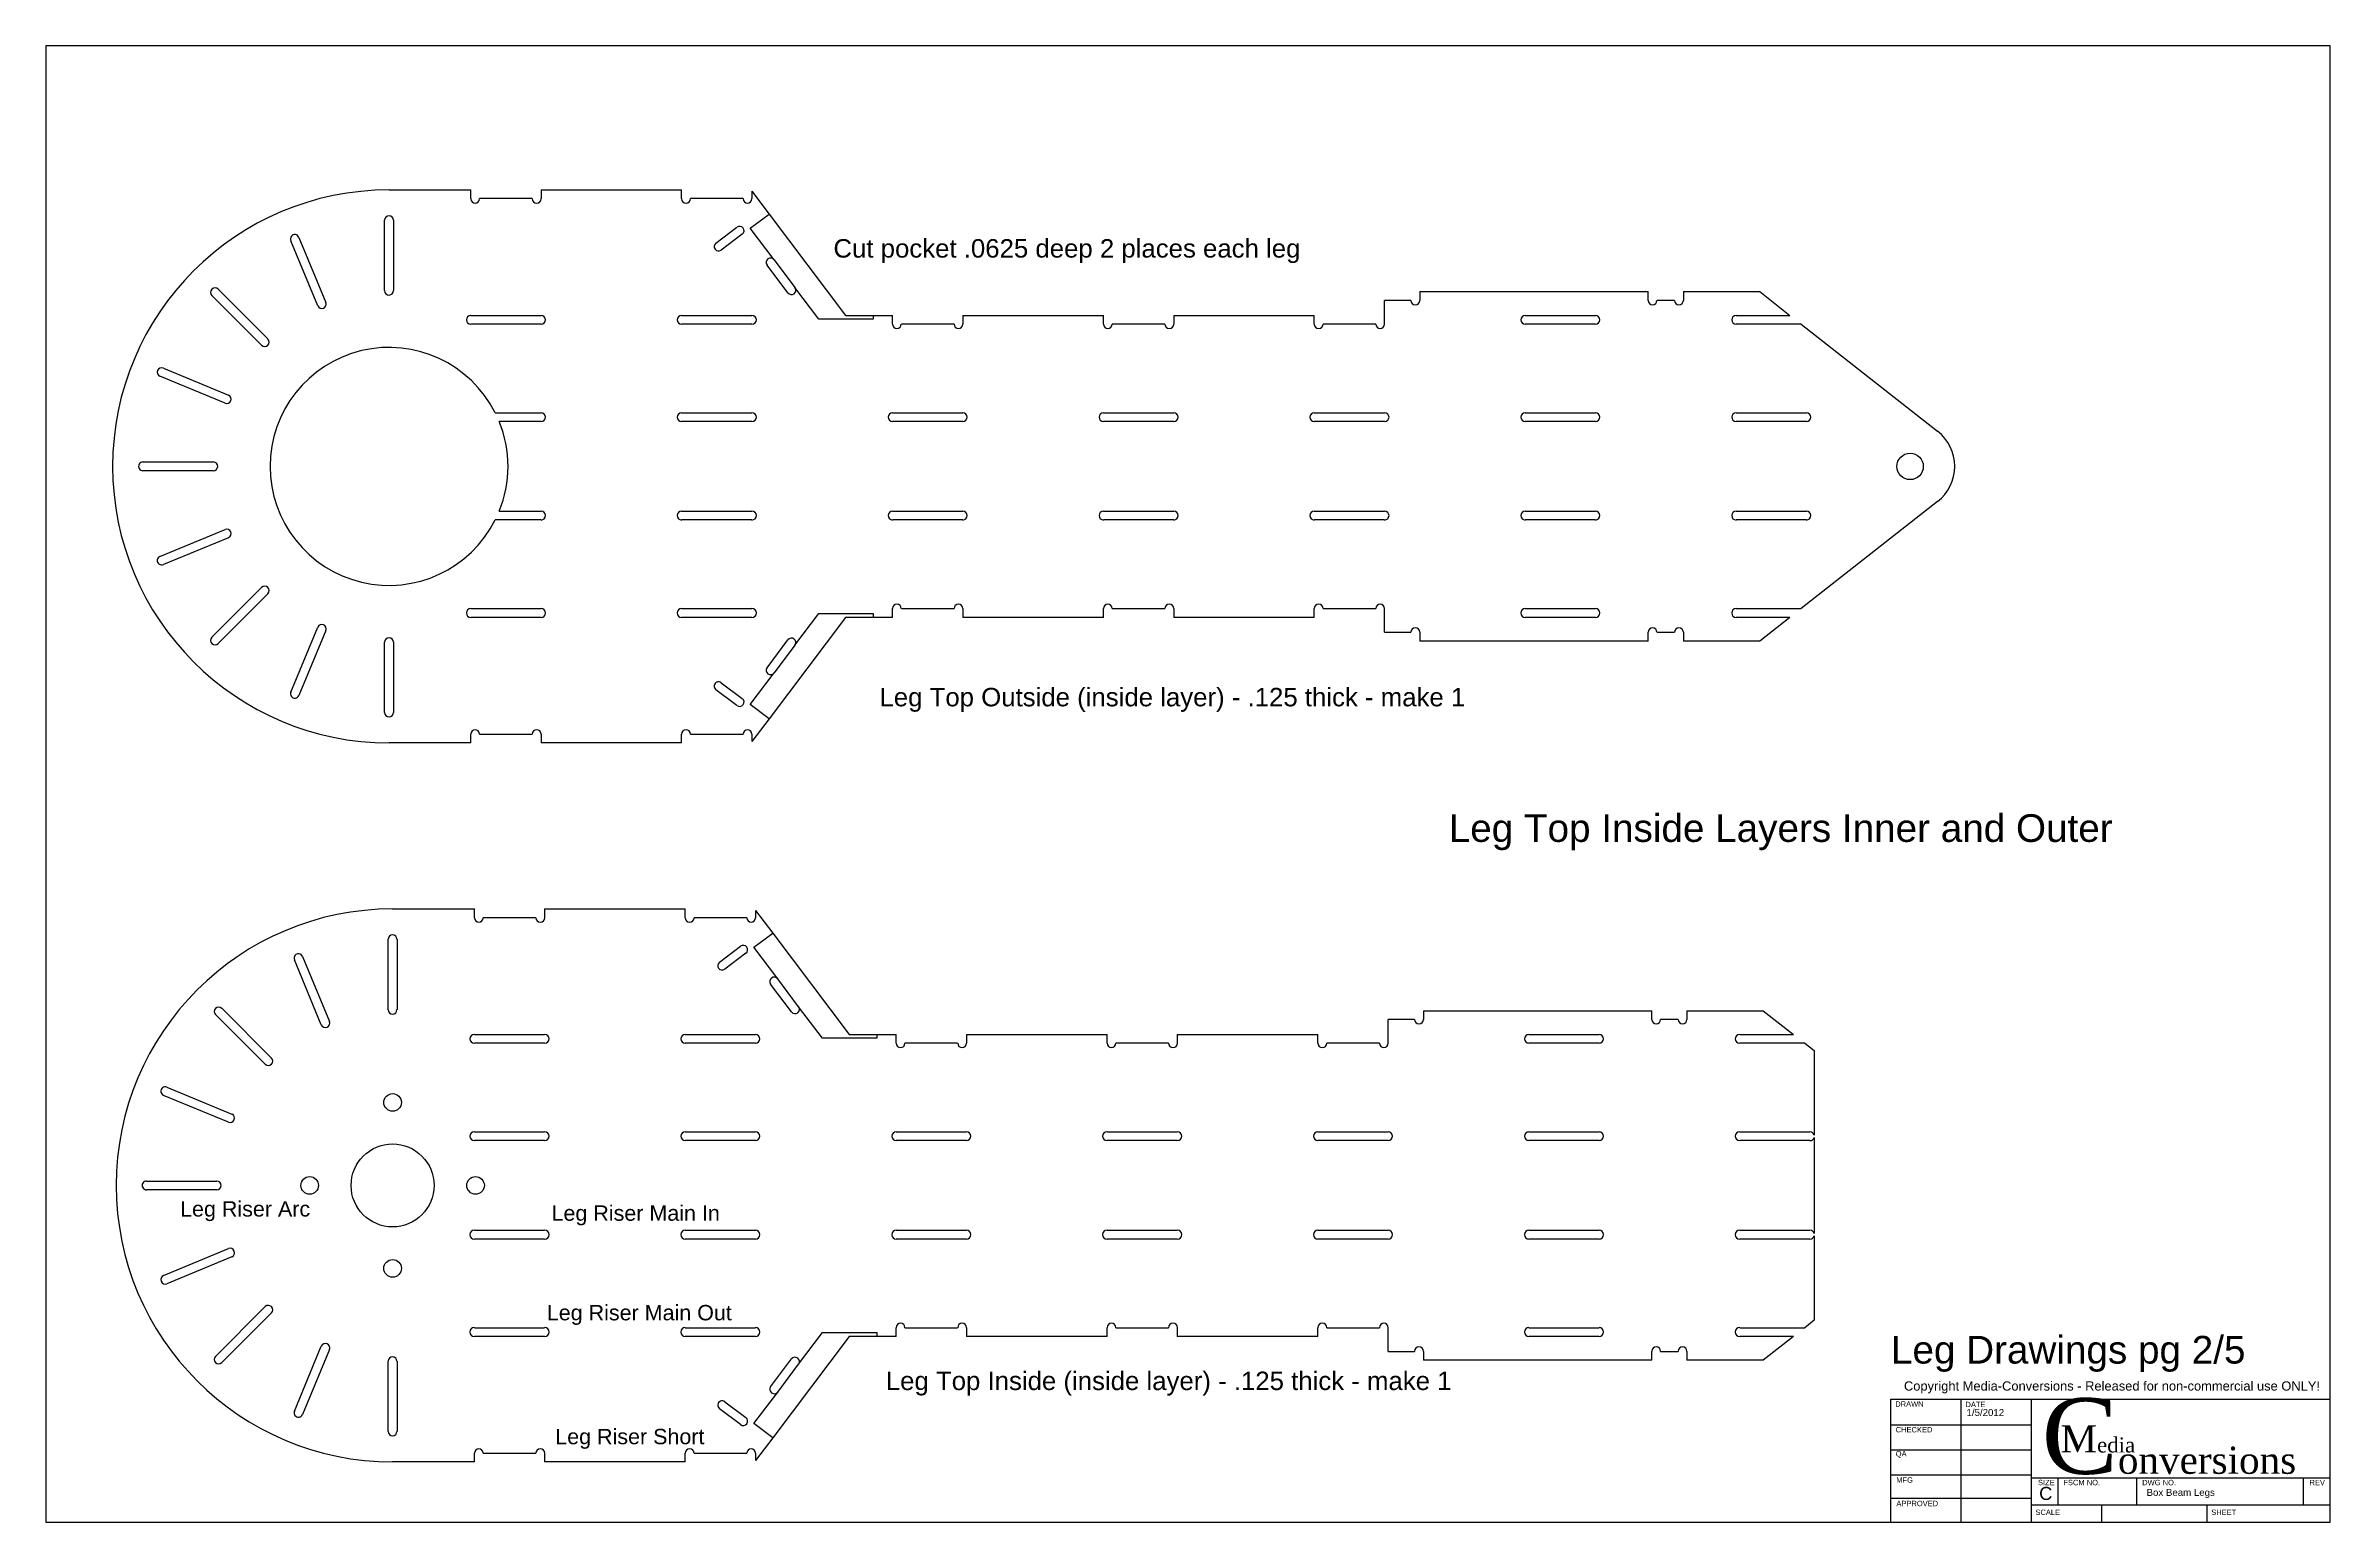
# Model space of a CAD drawing. Extents: x 0 to 32.5, y 0 to 21.
import ezdxf

# ---------------------------------------------------------------- set-up
doc = ezdxf.new("R2010")
doc.units = 0
doc.header["$MEASUREMENT"] = 0
doc.layers.add('CONTINUOUS', color=7, linetype='CONTINUOUS')
doc.layers.add('VISIBLE', color=7, linetype='CONTINUOUS')

# ---------------------------------------------------------------- blocks, each defined once
blk = doc.blocks.new('BLOCK0')
at = {"layer": 'CONTINUOUS'}
for p, q in [((32.5, 21), (0, 21)), ((0, 21), (0, 0)), ((32.5, 0), (32.5, 21)), ((32.5, 20.5), (32.5, 20.875)), ((26.25, 1.75), (32.5, 1.75)), ((26.25, 0), (26.25, 1.75)), ((27.246, 1.75), (27.246, 0)), ((28.25, 0), (28.25, 1.75)), ((32.5, 0), (32.5, 1.75)), ((26.25, 1.388), (28.25, 1.388)), ((26.25, 1.031), (28.25, 1.031)), ((26.25, 0.675), (28.25, 0.675)), ((26.25, 0.344), (28.25, 0.344)), ((28.25, 0.63), (32.5, 0.63)), ((28.63, 0.25), (28.63, 0.63)), ((29.75, 0.25), (29.75, 0.63)), ((32.12, 0.25), (32.12, 0.63)), ((32.5, 0.125), (32.5, 0.5)), ((0, 0), (32.5, 0)), ((28.25, 0.25), (32.5, 0.25)), ((29.25, 0), (29.25, 0.25)), ((30.75, 0), (30.75, 0.25))]:
    blk.add_line(p, q, dxfattribs=at)
at = {"layer": 'CONTINUOUS', "attachment_point": 4}
for s, insert, char_height in [('{\\fArial|b0|i0|c0|p0;\\C1;Copyright Media-Conversions - Released for non-commercial use ONLY!}{\\fMS Shell Dlg|b0|i0|c0|p0;\\C7;\\H0.75x;}', (26.435, 1.919), 0.13121), ('{\\fArial|b0|i0|c0|p0;\\C7;DRAWN}{\\fArial|b0|i0|c0|p0;\\C7;}', (26.311, 1.682), 0.07654), ('{\\fArial|b0|i0|c0|p0;\\C7;DRAWN}{\\fArial|b0|i0|c0|p0;\\C7;}', (26.311, 1.682), 0.07654), ('{\\fArial|b0|i0|c0|p0;\\C7;DATE}{\\fArial|b0|i0|c0|p0;\\C7;}', (27.31, 1.676), 0.07654), ('{\\fArial|b0|i0|c0|p0;\\C7;DATE}{\\fArial|b0|i0|c0|p0;\\C7;}', (27.31, 1.676), 0.07654), ('{\\fTimes New Roman|b0|i0|c0|p0;\\C7;C}{\\fTimes New Roman|b0|i0|c0|p0;\\C7;\\H0.36x;onversions}{\\fMS Shell Dlg|b0|i0|c0|p0;\\C7;\\H0.09x;}', (28.394, 1.22), 1.076315), ('{\\fArial|b0|i0|c0|p0;\\C7;CHECKED}{\\fArial|b0|i0|c0|p0;\\C7;}', (26.317, 1.316), 0.07654), ('{\\fArial|b0|i0|c0|p0;\\C7;CHECKED}{\\fArial|b0|i0|c0|p0;\\C7;}', (26.317, 1.316), 0.07654), ('{\\fArial|b0|i0|c0|p0;\\C7;1/5/2012}{\\fArial|b0|i0|c0|p0;\\C7;}', (27.325, 1.561), 0.09841), ('{\\fTimes New Roman|b0|i0|c0|p0;\\C7;M}{\\fTimes New Roman|b0|i0|c0|p0;\\C7;\\H0.5555556x;edia}{\\fMS Shell Dlg|b0|i0|c0|p0;\\C7;\\H0.25x;}', (28.662, 1.185), 0.387473), ('{\\fArial|b0|i0|c0|p0;\\C7;QA}{\\fArial|b0|i0|c0|p0;\\C7;}', (26.318, 0.964), 0.07654), ('{\\fArial|b0|i0|c0|p0;\\C7;QA}{\\fArial|b0|i0|c0|p0;\\C7;}', (26.318, 0.964), 0.07654), ('{\\fArial|b0|i0|c0|p0;\\C7;MFG}{\\fArial|b0|i0|c0|p0;\\C7;}', (26.325, 0.601), 0.07654), ('{\\fArial|b0|i0|c0|p0;\\C7;MFG}{\\fArial|b0|i0|c0|p0;\\C7;}', (26.325, 0.601), 0.07654), ('{\\fArial|b0|i0|c0|p0;\\C7;SIZE}{\\fArial|b0|i0|c0|p0;\\C7;}', (28.341, 0.565), 0.07654), ('{\\fArial|b0|i0|c0|p0;\\C7;SIZE}{\\fArial|b0|i0|c0|p0;\\C7;}', (28.341, 0.565), 0.07654), ('{\\fArial|b0|i0|c0|p0;\\C7;C}{\\fArial|b0|i0|c0|p0;\\C7;}', (28.358, 0.409), 0.18588), ('{\\fArial|b0|i0|c0|p0;\\C7;C}{\\fArial|b0|i0|c0|p0;\\C7;}', (28.358, 0.409), 0.18588), ('{\\fArial|b0|i0|c0|p0;\\C7;FSCM NO.}{\\fArial|b0|i0|c0|p0;\\C7;}', (28.702, 0.565), 0.07654), ('{\\fArial|b0|i0|c0|p0;\\C7;FSCM NO.}{\\fArial|b0|i0|c0|p0;\\C7;}', (28.702, 0.565), 0.07654), ('{\\fArial|b0|i0|c0|p0;\\C7;DWG NO.}{\\fArial|b0|i0|c0|p0;\\C7;}', (29.824, 0.565), 0.07654), ('{\\fArial|b0|i0|c0|p0;\\C7;DWG NO.}{\\fArial|b0|i0|c0|p0;\\C7;}', (29.824, 0.565), 0.07654), ('{\\fArial|b0|i0|c0|p0;\\C7;Box Beam Legs}{\\fArial|b0|i0|c0|p0;\\C7;}', (29.887, 0.41), 0.09841), ('{\\fArial|b0|i0|c0|p0;\\C7;REV}{\\fArial|b0|i0|c0|p0;\\C7;}', (32.204, 0.565), 0.07654), ('{\\fArial|b0|i0|c0|p0;\\C7;REV}{\\fArial|b0|i0|c0|p0;\\C7;}', (32.204, 0.565), 0.07654), ('{\\fArial|b0|i0|c0|p0;\\C7;APPROVED}{\\fArial|b0|i0|c0|p0;\\C7;}', (26.327, 0.267), 0.07654), ('{\\fArial|b0|i0|c0|p0;\\C7;APPROVED}{\\fArial|b0|i0|c0|p0;\\C7;}', (26.327, 0.267), 0.07654), ('{\\fArial|b0|i0|c0|p0;\\C7;SCALE}{\\fArial|b0|i0|c0|p0;\\C7;}', (28.305, 0.142), 0.07654), ('{\\fArial|b0|i0|c0|p0;\\C7;SCALE}{\\fArial|b0|i0|c0|p0;\\C7;}', (28.305, 0.142), 0.07654), ('{\\fArial|b0|i0|c0|p0;\\C7;SHEET}{\\fArial|b0|i0|c0|p0;\\C7;}', (30.806, 0.142), 0.07654), ('{\\fArial|b0|i0|c0|p0;\\C7;SHEET}{\\fArial|b0|i0|c0|p0;\\C7;}', (30.806, 0.142), 0.07654)]:
    blk.add_mtext(s, dxfattribs=dict(at, insert=insert, char_height=char_height))

msp = doc.modelspace()

# ---------------------------------------------------------------- linework, layer by layer
at = {"layer": 'VISIBLE'}
for p, q in [((4.884, 18.95), (6.047, 18.95)), ((6.047, 18.825), (6.047, 18.95)), ((7.047, 18.95), (7.047, 18.825)), ((7.047, 18.95), (9.047, 18.95)), ((9.047, 18.825), (9.047, 18.95)), ((10.047, 18.93), (10.047, 18.825)), ((10.047, 18.93), (10.291, 18.606)), ((6.922, 18.825), (6.172, 18.825)), ((9.922, 18.825), (9.172, 18.825)), ((10.023, 18.405), (10.291, 18.606)), ((10.291, 18.606), (11.377, 17.165)), ((3.87, 17.302), (3.487, 18.227)), ((3.602, 18.274), (3.985, 17.35)), ((4.821, 17.517), (4.821, 18.518)), ((4.946, 18.517), (4.946, 17.517)), ((9.535, 18.193), (9.834, 18.419)), ((9.909, 18.319), (9.61, 18.093)), ((10.361, 17.955), (10.023, 18.405)), ((10.559, 17.485), (10.262, 17.88)), ((10.361, 17.955), (10.659, 17.56)), ((10.998, 17.111), (10.659, 17.56)), ((3.072, 16.74), (2.365, 17.448)), ((2.453, 17.536), (3.161, 16.829)), ((19.047, 17.04), (19.047, 17.377)), ((19.422, 17.377), (19.047, 17.377)), ((19.547, 17.502), (19.547, 17.377)), ((19.547, 17.502), (22.797, 17.502)), ((22.797, 17.377), (22.797, 17.502)), ((23.172, 17.377), (22.922, 17.377)), ((23.297, 17.502), (24.383, 17.502)), ((23.297, 17.502), (23.297, 17.377)), ((24.383, 17.502), (24.813, 17.165)), ((6.047, 17.165), (7.047, 17.165)), ((7.047, 17.04), (6.047, 17.04)), ((9.047, 17.165), (10.047, 17.165)), ((10.047, 17.04), (9.047, 17.04)), ((11.772, 17.111), (10.998, 17.111)), ((11.377, 17.165), (11.772, 17.165)), ((11.772, 17.165), (12.047, 17.165)), ((11.772, 17.165), (11.772, 17.111)), ((12.047, 17.04), (12.047, 17.165)), ((12.922, 17.04), (12.172, 17.04)), ((13.047, 17.165), (15.047, 17.165)), ((13.047, 17.165), (13.047, 17.04)), ((15.047, 17.04), (15.047, 17.165)), ((15.922, 17.04), (15.172, 17.04)), ((16.047, 17.165), (16.047, 17.04)), ((16.047, 17.165), (18.047, 17.165)), ((18.047, 17.04), (18.047, 17.165)), ((18.922, 17.04), (18.172, 17.04)), ((21.047, 17.165), (22.047, 17.165)), ((22.047, 17.04), (21.047, 17.04)), ((24.047, 17.165), (24.813, 17.165)), ((24.973, 17.04), (24.047, 17.04)), ((24.973, 17.04), (26.914, 15.517)), ((2.551, 15.916), (1.626, 16.299)), ((1.674, 16.415), (2.599, 16.032)), ((6.395, 15.78), (7.047, 15.78)), ((7.047, 15.655), (6.452, 15.655)), ((9.047, 15.78), (10.047, 15.78)), ((10.047, 15.655), (9.047, 15.655)), ((12.047, 15.78), (13.047, 15.78)), ((13.047, 15.655), (12.047, 15.655)), ((15.047, 15.78), (16.047, 15.78)), ((16.047, 15.655), (15.047, 15.655)), ((18.047, 15.78), (19.047, 15.78)), ((19.047, 15.655), (18.047, 15.655)), ((21.047, 15.78), (22.047, 15.78)), ((22.047, 15.655), (21.047, 15.655)), ((24.047, 15.78), (25.047, 15.78)), ((25.047, 15.655), (24.047, 15.655)), ((1.384, 15.08), (2.384, 15.08)), ((2.384, 14.955), (1.384, 14.955)), ((6.452, 14.38), (7.047, 14.38)), ((9.047, 14.38), (10.047, 14.38)), ((12.047, 14.38), (13.047, 14.38)), ((15.047, 14.38), (16.047, 14.38)), ((18.047, 14.38), (19.047, 14.38)), ((21.047, 14.38), (22.047, 14.38)), ((24.047, 14.38), (25.047, 14.38)), ((26.914, 14.518), (24.973, 12.995)), ((1.626, 13.736), (2.551, 14.119)), ((2.599, 14.003), (1.674, 13.62)), ((7.047, 14.255), (6.395, 14.255)), ((10.047, 14.255), (9.047, 14.255)), ((13.047, 14.255), (12.047, 14.255)), ((16.047, 14.255), (15.047, 14.255)), ((19.047, 14.255), (18.047, 14.255)), ((22.047, 14.255), (21.047, 14.255)), ((25.047, 14.255), (24.047, 14.255)), ((2.365, 12.587), (3.072, 13.294)), ((3.161, 13.206), (2.453, 12.498)), ((3.487, 11.808), (3.87, 12.732)), ((3.985, 12.684), (3.602, 11.76)), ((6.047, 12.995), (7.047, 12.995)), ((7.047, 12.87), (6.047, 12.87)), ((9.047, 12.995), (10.047, 12.995)), ((10.047, 12.87), (9.047, 12.87)), ((11.377, 12.87), (10.291, 11.428)), ((10.659, 12.475), (10.998, 12.924)), ((10.998, 12.924), (11.772, 12.924)), ((11.772, 12.87), (11.377, 12.87)), ((11.772, 12.924), (11.772, 12.87)), ((12.047, 12.87), (11.772, 12.87)), ((12.047, 12.87), (12.047, 12.995)), ((12.172, 12.995), (12.922, 12.995)), ((13.047, 12.995), (13.047, 12.87)), ((15.047, 12.87), (13.047, 12.87)), ((15.047, 12.87), (15.047, 12.995)), ((15.172, 12.995), (15.922, 12.995)), ((16.047, 12.995), (16.047, 12.87)), ((18.047, 12.87), (16.047, 12.87)), ((18.047, 12.87), (18.047, 12.995)), ((18.172, 12.995), (18.922, 12.995)), ((19.047, 12.657), (19.047, 12.995)), ((21.047, 12.995), (22.047, 12.995)), ((22.047, 12.87), (21.047, 12.87)), ((24.047, 12.995), (24.973, 12.995)), ((24.813, 12.87), (24.047, 12.87)), ((24.813, 12.87), (24.383, 12.532)), ((4.821, 11.517), (4.821, 12.518)), ((4.946, 12.517), (4.946, 11.517)), ((10.262, 12.154), (10.559, 12.55)), ((10.659, 12.475), (10.361, 12.079)), ((19.047, 12.657), (19.422, 12.657)), ((19.547, 12.657), (19.547, 12.532)), ((22.797, 12.532), (19.547, 12.532)), ((22.797, 12.532), (22.797, 12.657)), ((22.922, 12.657), (23.172, 12.657)), ((23.297, 12.657), (23.297, 12.532)), ((24.383, 12.532), (23.297, 12.532)), ((10.023, 11.63), (10.361, 12.079)), ((9.834, 11.616), (9.535, 11.841)), ((9.61, 11.941), (9.909, 11.716)), ((10.291, 11.428), (10.023, 11.63)), ((10.291, 11.428), (10.047, 11.105)), ((6.047, 11.085), (4.884, 11.085)), ((6.047, 11.085), (6.047, 11.21)), ((6.172, 11.21), (6.922, 11.21)), ((7.047, 11.21), (7.047, 11.085)), ((9.047, 11.085), (7.047, 11.085)), ((9.047, 11.085), (9.047, 11.21)), ((9.172, 11.21), (9.922, 11.21)), ((10.047, 11.21), (10.047, 11.105)), ((4.935, 8.723), (6.098, 8.723)), ((6.098, 8.598), (6.098, 8.723)), ((6.973, 8.598), (6.223, 8.598)), ((7.098, 8.723), (9.098, 8.723)), ((7.098, 8.723), (7.098, 8.598)), ((9.098, 8.598), (9.098, 8.723)), ((9.973, 8.598), (9.223, 8.598)), ((10.098, 8.703), (10.098, 8.598)), ((10.098, 8.703), (10.342, 8.38)), ((4.873, 7.29), (4.873, 8.291)), ((4.998, 8.291), (4.998, 7.291)), ((9.586, 7.966), (9.885, 8.192)), ((10.074, 8.178), (10.342, 8.38)), ((10.413, 7.729), (10.074, 8.178)), ((10.342, 8.38), (11.428, 6.938)), ((3.921, 7.076), (3.538, 8)), ((3.654, 8.048), (4.036, 7.123)), ((9.961, 8.092), (9.661, 7.867)), ((10.611, 7.258), (10.313, 7.653)), ((10.711, 7.333), (10.413, 7.729)), ((3.124, 6.514), (2.416, 7.221)), ((2.504, 7.31), (3.212, 6.602)), ((11.049, 6.884), (10.711, 7.333)), ((19.098, 6.813), (19.098, 7.151)), ((19.473, 7.151), (19.098, 7.151)), ((19.598, 7.276), (22.848, 7.276)), ((19.598, 7.276), (19.598, 7.151)), ((22.848, 7.151), (22.848, 7.276)), ((23.223, 7.151), (22.973, 7.151)), ((23.348, 7.276), (24.434, 7.276)), ((23.348, 7.276), (23.348, 7.151)), ((24.434, 7.276), (24.864, 6.938)), ((6.098, 6.938), (7.098, 6.938)), ((9.098, 6.938), (10.098, 6.938)), ((11.823, 6.884), (11.049, 6.884)), ((11.428, 6.938), (11.823, 6.938)), ((11.823, 6.938), (12.098, 6.938)), ((11.823, 6.938), (11.823, 6.884)), ((12.098, 6.813), (12.098, 6.938)), ((13.098, 6.938), (15.098, 6.938)), ((13.098, 6.938), (13.098, 6.813)), ((15.098, 6.813), (15.098, 6.938)), ((16.098, 6.938), (18.098, 6.938)), ((16.098, 6.938), (16.098, 6.813)), ((18.098, 6.813), (18.098, 6.938)), ((21.098, 6.938), (22.098, 6.938)), ((24.098, 6.938), (24.864, 6.938)), ((7.098, 6.813), (6.098, 6.813)), ((10.098, 6.813), (9.098, 6.813)), ((12.973, 6.813), (12.223, 6.813)), ((15.973, 6.813), (15.223, 6.813)), ((18.973, 6.813), (18.223, 6.813)), ((22.098, 6.813), (21.098, 6.813)), ((25.024, 6.813), (24.098, 6.813)), ((25.024, 6.813), (25.158, 6.708)), ((25.158, 6.708), (25.158, 5.508)), ((1.725, 6.188), (2.65, 5.805)), ((2.602, 5.689), (1.678, 6.072)), ((6.098, 5.553), (7.098, 5.553)), ((9.098, 5.553), (10.098, 5.553)), ((12.098, 5.553), (13.098, 5.553)), ((15.098, 5.553), (16.098, 5.553)), ((18.098, 5.553), (19.098, 5.553)), ((21.098, 5.553), (22.098, 5.553)), ((24.098, 5.553), (25.098, 5.553)), ((7.098, 5.428), (6.098, 5.428)), ((10.098, 5.428), (9.098, 5.428)), ((13.098, 5.428), (12.098, 5.428)), ((16.098, 5.428), (15.098, 5.428)), ((19.098, 5.428), (18.098, 5.428)), ((22.098, 5.428), (21.098, 5.428)), ((25.098, 5.428), (24.098, 5.428)), ((25.158, 5.473), (25.158, 4.108)), ((1.435, 4.853), (2.435, 4.853)), ((2.436, 4.728), (1.436, 4.728)), ((6.098, 4.153), (7.098, 4.153)), ((7.098, 4.028), (6.098, 4.028)), ((9.098, 4.153), (10.098, 4.153)), ((10.098, 4.028), (9.098, 4.028)), ((12.098, 4.153), (13.098, 4.153)), ((13.098, 4.028), (12.098, 4.028)), ((15.098, 4.153), (16.098, 4.153)), ((16.098, 4.028), (15.098, 4.028)), ((18.098, 4.153), (19.098, 4.153)), ((19.098, 4.028), (18.098, 4.028)), ((21.098, 4.153), (22.098, 4.153)), ((22.098, 4.028), (21.098, 4.028)), ((24.098, 4.153), (25.098, 4.153)), ((25.098, 4.028), (24.098, 4.028)), ((25.158, 4.073), (25.158, 2.873)), ((1.678, 3.509), (2.602, 3.892)), ((2.65, 3.776), (1.725, 3.393)), ((2.416, 2.36), (3.124, 3.068)), ((3.212, 2.979), (2.504, 2.271)), ((6.098, 2.768), (7.098, 2.768)), ((7.098, 2.643), (6.098, 2.643)), ((9.098, 2.768), (10.098, 2.768)), ((10.098, 2.643), (9.098, 2.643)), ((11.428, 2.643), (10.342, 1.201)), ((10.711, 2.248), (11.049, 2.697)), ((11.049, 2.697), (11.823, 2.697)), ((11.823, 2.643), (11.428, 2.643)), ((11.823, 2.697), (11.823, 2.643)), ((12.098, 2.643), (11.823, 2.643)), ((12.098, 2.643), (12.098, 2.768)), ((12.223, 2.768), (12.973, 2.768)), ((13.098, 2.768), (13.098, 2.643)), ((15.098, 2.643), (13.098, 2.643)), ((15.098, 2.643), (15.098, 2.768)), ((15.223, 2.768), (15.973, 2.768)), ((16.098, 2.768), (16.098, 2.643)), ((18.098, 2.643), (16.098, 2.643)), ((18.098, 2.643), (18.098, 2.768)), ((18.223, 2.768), (18.973, 2.768)), ((19.098, 2.431), (19.098, 2.768)), ((21.098, 2.768), (22.098, 2.768)), ((22.098, 2.643), (21.098, 2.643)), ((24.098, 2.768), (25.024, 2.768)), ((24.864, 2.643), (24.098, 2.643)), ((24.864, 2.643), (24.434, 2.306)), ((25.158, 2.873), (25.024, 2.768)), ((3.538, 1.581), (3.921, 2.505)), ((4.036, 2.458), (3.654, 1.534)), ((4.873, 1.29), (4.873, 2.291)), ((4.998, 2.291), (4.998, 1.291)), ((10.313, 1.928), (10.611, 2.323)), ((19.098, 2.431), (19.473, 2.431)), ((19.598, 2.431), (19.598, 2.306)), ((22.848, 2.306), (19.598, 2.306)), ((22.848, 2.306), (22.848, 2.431)), ((22.973, 2.431), (23.223, 2.431)), ((23.348, 2.431), (23.348, 2.306)), ((24.434, 2.306), (23.348, 2.306)), ((10.413, 1.852), (10.711, 2.248)), ((9.661, 1.714), (9.961, 1.489)), ((10.074, 1.403), (10.413, 1.852)), ((9.885, 1.389), (9.586, 1.615)), ((10.342, 1.201), (10.074, 1.403)), ((6.098, 0.858), (6.098, 0.983)), ((6.223, 0.983), (6.973, 0.983)), ((7.098, 0.983), (7.098, 0.858)), ((9.098, 0.858), (9.098, 0.983)), ((9.223, 0.983), (9.973, 0.983)), ((10.342, 1.201), (10.098, 0.878)), ((10.098, 0.983), (10.098, 0.878)), ((6.098, 0.858), (4.935, 0.858)), ((9.098, 0.858), (7.098, 0.858))]:
    msp.add_line(p, q, dxfattribs=at)
for centre, radius in [((26.522, 15.017), 0.188), ((4.935, 5.971), 0.125), ((4.935, 4.791), 0.59), ((3.755, 4.791), 0.125), ((6.115, 4.791), 0.125), ((4.935, 3.611), 0.125)]:
    msp.add_circle(centre, radius, dxfattribs=at)
for centre, radius, start, end in [((4.884, 15.017), 3.932, 90, 270), ((4.884, 18.517), 0.0625, 0, 179.2838), ((6.109, 18.825), 0.0625, 180, 0), ((6.984, 18.825), 0.0625, 180, 0), ((9.109, 18.825), 0.0625, 180, 0), ((9.984, 18.825), 0.0625, 180, 0), ((3.544, 18.251), 0.0625, 21.9884, 202.5), ((9.872, 18.369), 0.0625, 306.9953, 126.9953), ((9.572, 18.143), 0.0625, 126.9953, 306.9953), ((10.312, 17.918), 0.0625, 36.9953, 216.9953), ((2.409, 17.492), 0.0625, 45.0001, 224.9999), ((10.609, 17.523), 0.0625, 216.9953, 36.9953), ((3.927, 17.327), 0.0625, 203.2162, 21.7838), ((4.884, 17.517), 0.0625, 180.7162, 0), ((19.484, 17.377), 0.0625, 180, 0), ((22.859, 17.377), 0.0625, 180, 0), ((23.234, 17.377), 0.0625, 180, 0), ((6.047, 17.102), 0.0625, 90, 270), ((7.047, 17.102), 0.0625, 270, 90), ((9.047, 17.102), 0.0625, 90, 270), ((10.047, 17.102), 0.0625, 270, 90), ((12.109, 17.04), 0.0625, 180, 0), ((12.984, 17.04), 0.0625, 180, 0), ((15.109, 17.04), 0.0625, 180, 0), ((15.984, 17.04), 0.0625, 180, 0), ((18.109, 17.04), 0.0625, 180, 0), ((18.984, 17.04), 0.0625, 180, 0), ((21.047, 17.102), 0.0625, 90, 270), ((22.047, 17.102), 0.0625, 270, 90), ((24.047, 17.102), 0.0625, 90, 270), ((3.116, 16.785), 0.0625, 225.7162, 44.2838), ((4.884, 15.017), 1.692, 26.7769, 333.2231), ((1.65, 16.357), 0.0625, 67.5001, 247.4999), ((2.574, 15.974), 0.0625, 248.2162, 66.7838), ((4.884, 15.017), 1.693, 337.8729, 22.1271), ((7.047, 15.717), 0.0625, 270, 90), ((9.047, 15.717), 0.0625, 90, 270), ((10.047, 15.717), 0.0625, 270, 90), ((12.047, 15.717), 0.0625, 90, 270), ((13.047, 15.717), 0.0625, 270, 90), ((15.047, 15.717), 0.0625, 90, 270), ((16.047, 15.717), 0.0625, 270, 90), ((18.047, 15.717), 0.0625, 90, 270), ((19.047, 15.717), 0.0625, 270, 90), ((21.047, 15.717), 0.0625, 90, 270), ((22.047, 15.717), 0.0625, 270, 90), ((24.047, 15.717), 0.0625, 90, 270), ((25.047, 15.717), 0.0625, 270, 90), ((26.522, 15.017), 0.635, 308.1144, 51.8856), ((1.384, 15.017), 0.0625, 89.4884, 270), ((2.384, 15.017), 0.0625, 270, 89.4884), ((7.047, 14.317), 0.0625, 270, 90), ((9.047, 14.317), 0.0625, 90, 270), ((10.047, 14.317), 0.0625, 270, 90), ((12.047, 14.317), 0.0625, 90, 270), ((13.047, 14.317), 0.0625, 270, 90), ((15.047, 14.317), 0.0625, 90, 270), ((16.047, 14.317), 0.0625, 270, 90), ((18.047, 14.317), 0.0625, 90, 270), ((19.047, 14.317), 0.0625, 270, 90), ((21.047, 14.317), 0.0625, 90, 270), ((22.047, 14.317), 0.0625, 270, 90), ((24.047, 14.317), 0.0625, 90, 270), ((25.047, 14.317), 0.0625, 270, 90), ((2.574, 14.061), 0.0625, 293.2162, 111.7838), ((1.65, 13.678), 0.0625, 112.5, 292.5), ((3.116, 13.25), 0.0625, 315.7162, 134.2838), ((12.109, 12.995), 0.0625, 0, 180), ((12.984, 12.995), 0.0625, 0, 180), ((15.109, 12.995), 0.0625, 0, 180), ((15.984, 12.995), 0.0625, 0, 180), ((18.109, 12.995), 0.0625, 0, 180), ((18.984, 12.995), 0.0625, 0, 180), ((3.927, 12.708), 0.0625, 338.2162, 156.7838), ((6.047, 12.932), 0.0625, 90, 270), ((7.047, 12.932), 0.0625, 270, 90), ((9.047, 12.932), 0.0625, 90, 270), ((10.047, 12.932), 0.0625, 270, 90), ((19.484, 12.657), 0.0625, 0, 180), ((21.047, 12.932), 0.0625, 90, 270), ((22.047, 12.932), 0.0625, 270, 90), ((22.859, 12.657), 0.0625, 0, 180), ((23.234, 12.657), 0.0625, 0, 180), ((24.047, 12.932), 0.0625, 90, 270), ((2.409, 12.543), 0.0625, 135, 315), ((4.884, 12.517), 0.0625, 0, 179.2838), ((10.609, 12.512), 0.0625, 323.0047, 143.0047), ((10.312, 12.117), 0.0625, 143.0047, 323.0047), ((3.544, 11.784), 0.0625, 157.5, 338.0116), ((9.572, 11.891), 0.0625, 53.0047, 233.0047), ((9.872, 11.666), 0.0625, 233.0047, 53.0047), ((4.884, 11.517), 0.0625, 180.7162, 0), ((6.109, 11.21), 0.0625, 0, 180), ((6.984, 11.21), 0.0625, 0, 180), ((9.109, 11.21), 0.0625, 0, 180), ((9.984, 11.21), 0.0625, 0, 180), ((4.935, 4.791), 3.932, 90, 270), ((6.161, 8.598), 0.0625, 180, 0), ((7.036, 8.598), 0.0625, 180, 0), ((9.161, 8.598), 0.0625, 180, 0), ((10.036, 8.598), 0.0625, 180, 0), ((4.935, 8.291), 0.0625, 0, 179.2838), ((9.923, 8.142), 0.0625, 306.9953, 126.9953), ((3.596, 8.024), 0.0625, 21.9884, 202.5), ((9.623, 7.917), 0.0625, 126.9953, 306.9953), ((10.363, 7.691), 0.0625, 36.9953, 216.9953), ((2.46, 7.265), 0.0625, 45, 225), ((4.935, 7.291), 0.0625, 180.7162, 360), ((10.661, 7.296), 0.0625, 216.9953, 36.9953), ((19.536, 7.151), 0.0625, 180, 0), ((22.911, 7.151), 0.0625, 180, 0), ((23.286, 7.151), 0.0625, 180, 0), ((3.978, 7.1), 0.0625, 203.2162, 21.7838), ((6.098, 6.876), 0.0625, 90, 270), ((7.098, 6.876), 0.0625, 270, 90), ((9.098, 6.876), 0.0625, 90, 270), ((10.098, 6.876), 0.0625, 270, 90), ((21.098, 6.876), 0.0625, 90, 270), ((22.098, 6.876), 0.0625, 270, 90), ((24.098, 6.876), 0.0625, 90, 270), ((3.167, 6.558), 0.0625, 225.7162, 44.2838), ((12.161, 6.813), 0.0625, 180, 0), ((13.036, 6.813), 0.0625, 180, 0), ((15.161, 6.813), 0.0625, 180, 0), ((16.036, 6.813), 0.0625, 180, 0), ((18.161, 6.813), 0.0625, 180, 0), ((19.036, 6.813), 0.0625, 180, 0), ((1.701, 6.13), 0.0625, 67.5, 247.5), ((2.625, 5.747), 0.0625, 248.2162, 66.7838), ((6.098, 5.491), 0.0625, 90, 270), ((7.098, 5.491), 0.0625, 270, 90), ((9.098, 5.491), 0.0625, 90, 270), ((10.098, 5.491), 0.0625, 270, 90), ((12.098, 5.491), 0.0625, 90, 270), ((13.098, 5.491), 0.0625, 270, 90), ((15.098, 5.491), 0.0625, 90, 270), ((16.098, 5.491), 0.0625, 270, 90), ((18.098, 5.491), 0.0625, 90, 270), ((19.098, 5.491), 0.0625, 270, 90), ((21.098, 5.491), 0.0625, 90, 270), ((22.098, 5.491), 0.0625, 270, 90), ((24.098, 5.491), 0.0625, 90, 270), ((25.098, 5.491), 0.0625, 16.2602, 90), ((25.098, 5.491), 0.0625, 270, 343.7398), ((1.435, 4.791), 0.0625, 90, 270.5116), ((2.435, 4.791), 0.0625, 270.5116, 90), ((6.098, 4.091), 0.0625, 90, 270), ((7.098, 4.091), 0.0625, 270, 90), ((9.098, 4.091), 0.0625, 90, 270), ((10.098, 4.091), 0.0625, 270, 90), ((12.098, 4.091), 0.0625, 90, 270), ((13.098, 4.091), 0.0625, 270, 90), ((15.098, 4.091), 0.0625, 90, 270), ((16.098, 4.091), 0.0625, 270, 90), ((18.098, 4.091), 0.0625, 90, 270), ((19.098, 4.091), 0.0625, 270, 90), ((21.098, 4.091), 0.0625, 90, 270), ((22.098, 4.091), 0.0625, 270, 90), ((24.098, 4.091), 0.0625, 90, 270), ((25.098, 4.091), 0.0625, 16.2602, 90), ((25.098, 4.091), 0.0625, 270, 343.7398), ((2.625, 3.834), 0.0625, 293.2162, 111.7838), ((1.701, 3.451), 0.0625, 112.5001, 292.4999), ((3.167, 3.023), 0.0625, 315.7162, 134.2838), ((6.098, 2.706), 0.0625, 90, 270), ((7.098, 2.706), 0.0625, 270, 90), ((9.098, 2.706), 0.0625, 90, 270), ((10.098, 2.706), 0.0625, 270, 90), ((12.161, 2.768), 0.0625, 0, 180), ((13.036, 2.768), 0.0625, 0, 180), ((15.161, 2.768), 0.0625, 0, 180), ((16.036, 2.768), 0.0625, 0, 180), ((18.161, 2.768), 0.0625, 0, 180), ((19.036, 2.768), 0.0625, 0, 180), ((21.098, 2.706), 0.0625, 90, 270), ((22.098, 2.706), 0.0625, 270, 90), ((24.098, 2.706), 0.0625, 90, 270), ((2.46, 2.316), 0.0625, 135.0001, 314.9999), ((3.978, 2.481), 0.0625, 338.2162, 156.7838), ((4.935, 2.291), 0.0625, 0, 179.2838), ((10.661, 2.285), 0.0625, 323.0047, 143.0047), ((19.536, 2.431), 0.0625, 0, 180), ((22.911, 2.431), 0.0625, 0, 180), ((23.286, 2.431), 0.0625, 0, 180), ((9.623, 1.665), 0.0625, 53.0047, 233.0047), ((10.363, 1.89), 0.0625, 143.0047, 323.0047), ((3.596, 1.557), 0.0625, 157.5, 338.0116), ((9.923, 1.439), 0.0625, 233.0047, 53.0047), ((4.935, 1.291), 0.0625, 180.7162, 0), ((6.161, 0.983), 0.0625, 0, 180), ((7.036, 0.983), 0.0625, 0, 180), ((9.161, 0.983), 0.0625, 0, 180), ((10.036, 0.983), 0.0625, 0, 180)]:
    msp.add_arc(centre, radius, start, end, dxfattribs=at)

# ---------------------------------------------------------------- block references
at = {"layer": 'CONTINUOUS'}
msp.add_blockref('BLOCK0', (0, 0), dxfattribs=at)

# ---------------------------------------------------------------- texts
at = {"layer": 'CONTINUOUS', "attachment_point": 1}
for s, insert, char_height in [('{\\fArial|b0|i0|c0|p0;\\C7;Cut pocket .0625 deep 2 places each leg}{\\fArial|b0|i0|c0|p0;\\C7;\\H0.4375x;}', (11.206, 18.249), 0.26242), ('{\\fArial|b0|i0|c0|p0;\\C7;Leg Top Outside (inside layer) - .125 thick - make 1}{\\fArial|b0|i0|c0|p0;\\C7;\\H0.4375x;}', (11.861, 11.867), 0.26242), ('{\\fArial|b0|i0|c0|p0;\\C7;Leg Top Inside Layers Inner and Outer}{\\fArial|b0|i0|c0|p0;\\C7;\\H0.2916667x;}', (19.959, 10.07), 0.393631), ('{\\fArial|b0|i0|c0|p0;\\C7;Leg Riser Arc}{\\fArial|b0|i0|c0|p0;\\C7;\\H0.525x;}', (1.912, 4.567), 0.21868), ('{\\fArial|b0|i0|c0|p0;\\C7;Leg Riser Main In}{\\fArial|b0|i0|c0|p0;\\C7;\\H0.525x;}', (7.196, 4.507), 0.21868), ('{\\fArial|b0|i0|c0|p0;\\C7;Leg Riser Main Out}{\\fArial|b0|i0|c0|p0;\\C7;\\H0.525x;}', (7.129, 3.091), 0.21868), ('{\\fArial|b0|i0|c0|p0;\\C7;Leg Drawings pg 2/5}{\\fArial|b0|i0|c0|p0;\\C7;\\H0.2916667x;}', (26.25, 2.651), 0.39363), ('{\\fArial|b0|i0|c0|p0;\\C7;Leg Top Inside (inside layer) - .125 thick - make 1}{\\fArial|b0|i0|c0|p0;\\C7;\\H0.4375x;}', (11.951, 2.143), 0.26242), ('{\\fArial|b0|i0|c0|p0;\\C7;Leg Riser Short}{\\fArial|b0|i0|c0|p0;\\C7;\\H0.525x;}', (7.249, 1.329), 0.21868)]:
    msp.add_mtext(s, dxfattribs=dict(at, insert=insert, char_height=char_height))

doc.saveas('drawing.dxf')
